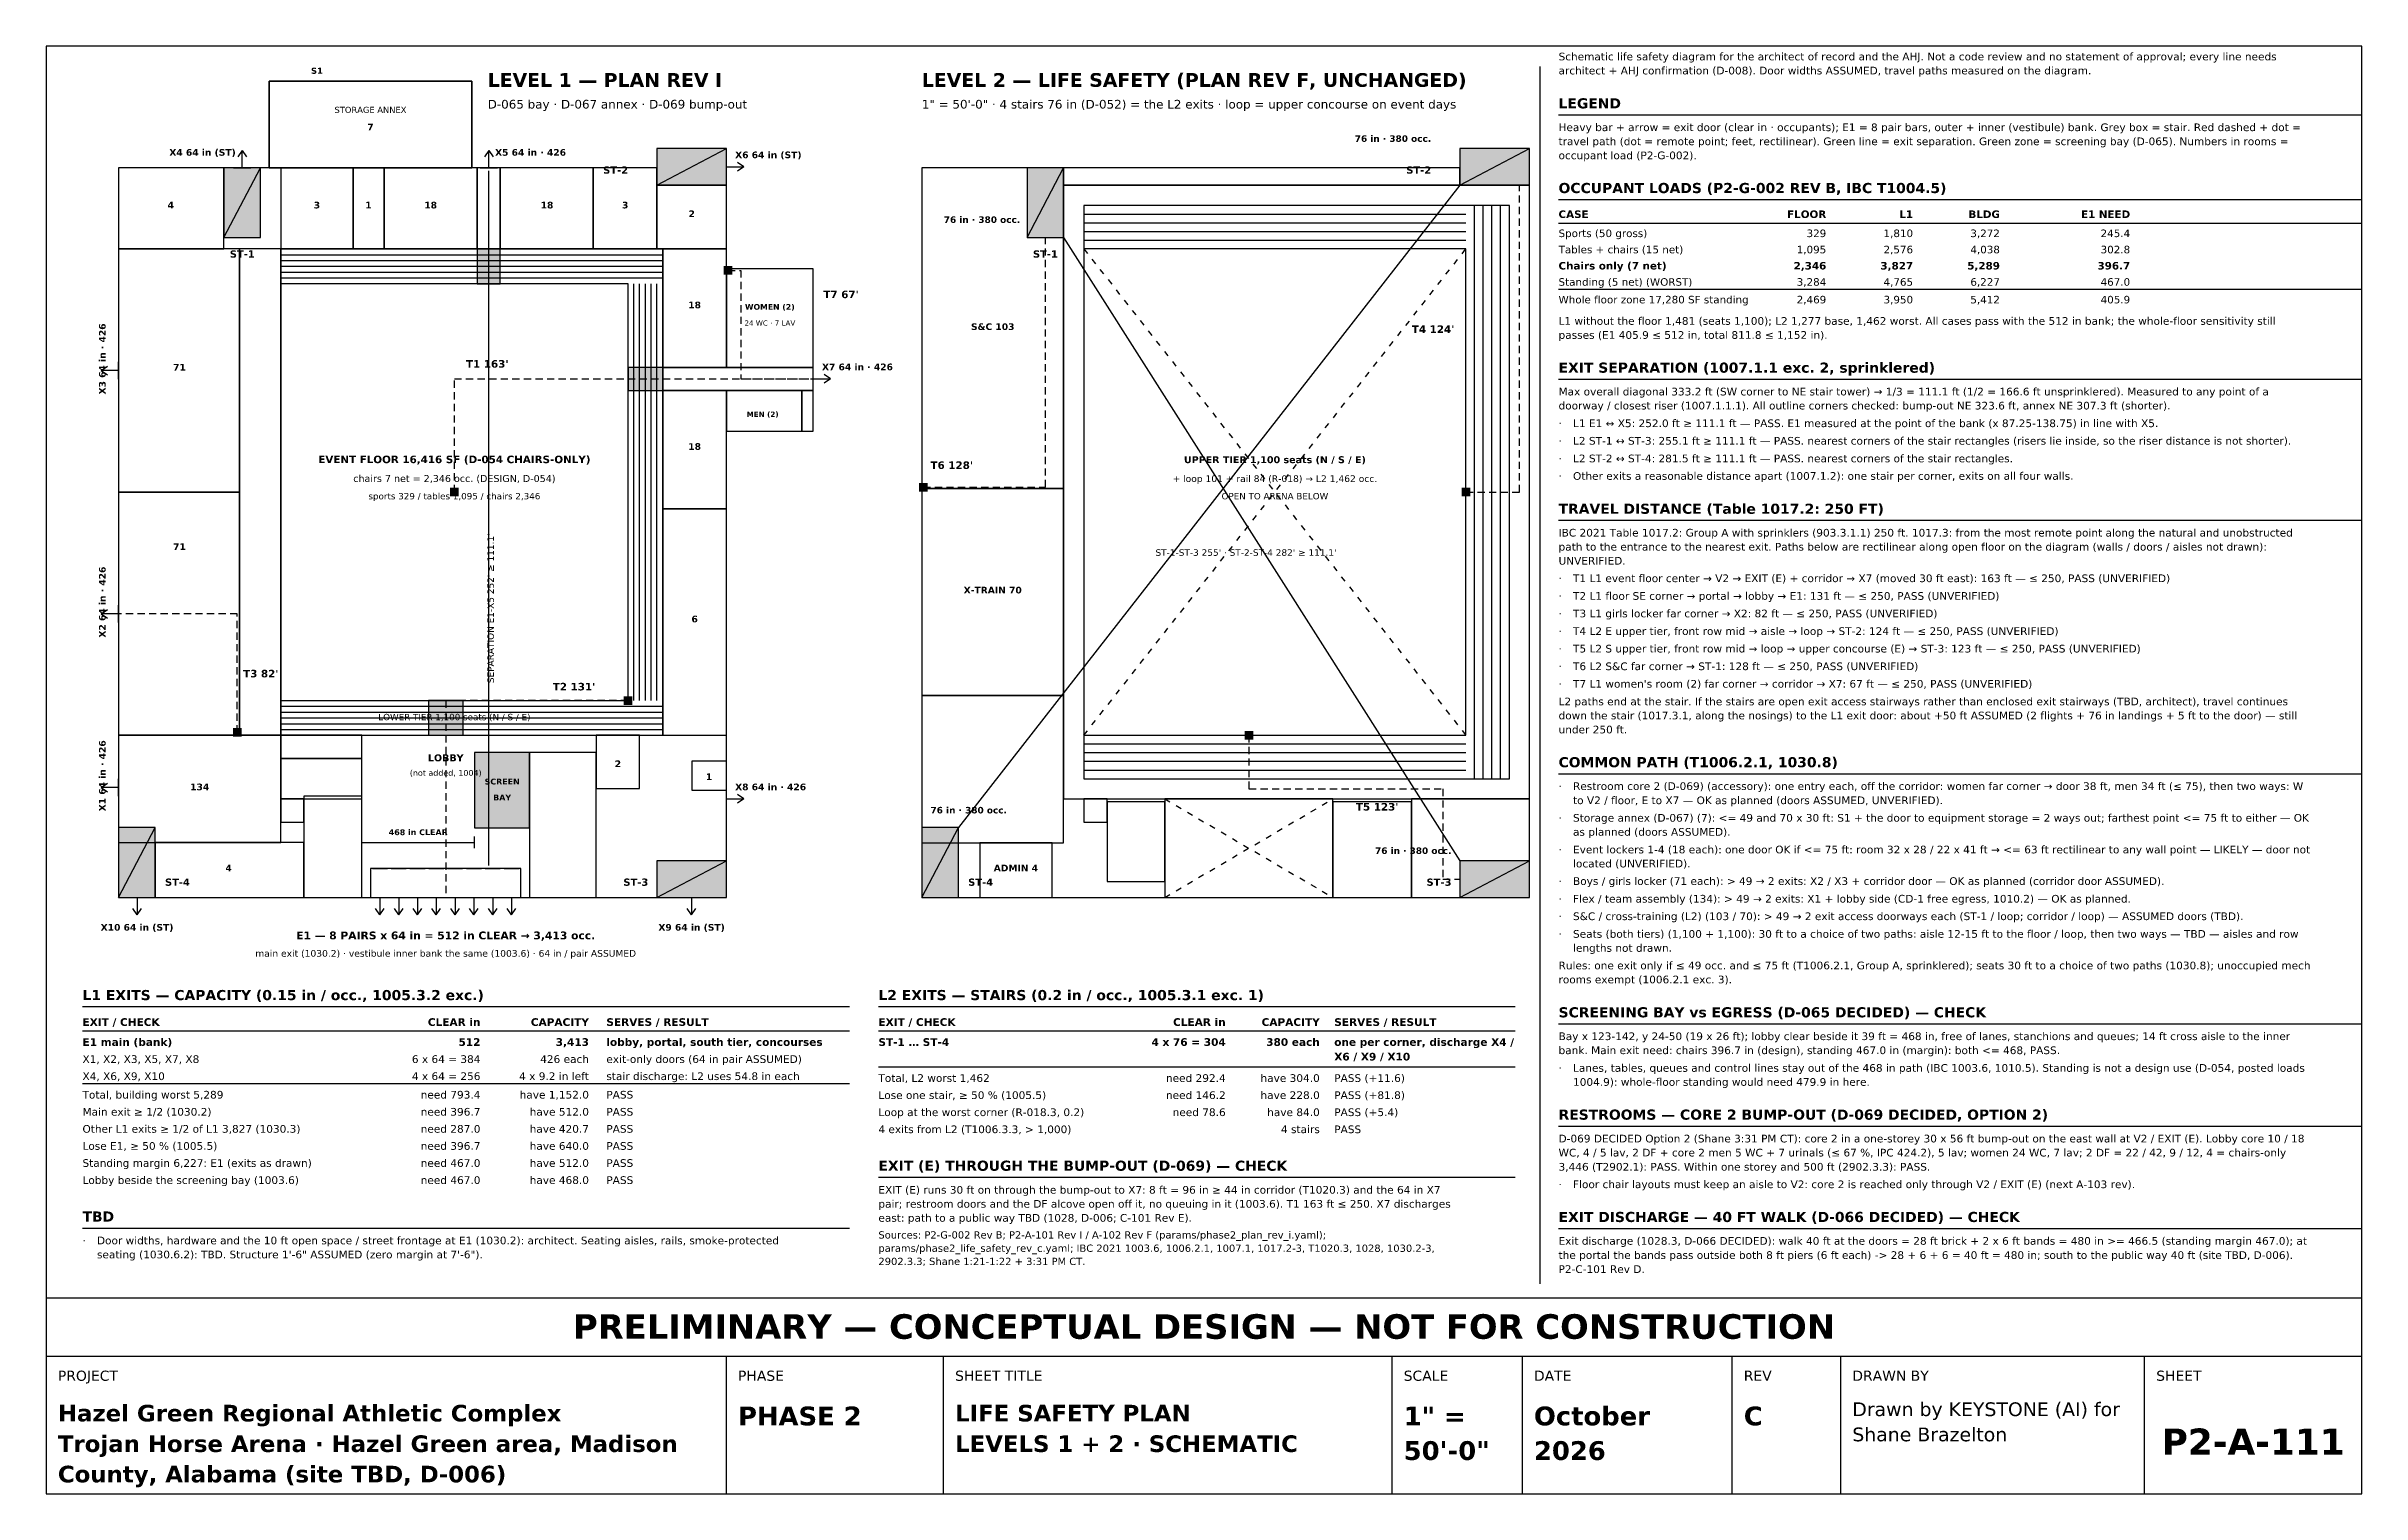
# Model space of a CAD drawing. Header units: inches. Extents: x 0.5 to 16.5, y 0.5 to 10.5.
import ezdxf
from ezdxf.enums import TextEntityAlignment as Align

# ---------------------------------------------------------------- set-up
doc = ezdxf.new("R2010")
doc.units = ezdxf.units.IN
doc.header["$MEASUREMENT"] = 0
for name, color, linetype in [('A-ANNO-TEXT', 7, 'Continuous'), ('A-AREA-BLCK', 7, 'Continuous'), ('A-AREA-IDEN', 7, 'Continuous'), ('A-FLOR-STRS', 7, 'Continuous'), ('A-SEAT', 7, 'Continuous'), ('A-WALL-BLDG', 7, 'Continuous'), ('G-ANNO-TABL', 7, 'Continuous'), ('G-ANNO-TTLB', 7, 'Continuous'), ('LS-EXIT', 7, 'Continuous'), ('LS-SEPR', 7, 'Continuous'), ('LS-TRAV', 7, 'Continuous')]:
    doc.layers.add(name, color=color, linetype=linetype)
doc.styles.add('KS-BOLD', font='DejaVuSans-Bold.ttf')
doc.styles.add('KS-REG', font='DejaVuSans.ttf')

msp = doc.modelspace()

# ---------------------------------------------------------------- texts
at = {"layer": 'A-ANNO-TEXT'}
for s, height, style, p in [('Schematic life safety diagram for the architect of record and the AHJ. Not a code review and no statement of approval; every line needs', 0.053, 'KS-REG', (10.95, 10.403)), ('LEVEL 1 — PLAN REV I', 0.095, 'KS-BOLD', (3.55, 10.22)), ('LEVEL 2 — LIFE SAFETY (PLAN REV F, UNCHANGED)', 0.095, 'KS-BOLD', (6.55, 10.22)), ('architect + AHJ confirmation (D-008). Door widths ASSUMED, travel paths measured on the diagram.', 0.053, 'KS-REG', (10.95, 10.306)), ('D-065 bay · D-067 annex · D-069 bump-out', 0.06, 'KS-REG', (3.55, 10.07)), ('1" = 50\'-0" · 4 stairs 76 in (D-052) = the L2 exits · loop = upper concourse on event days', 0.06, 'KS-REG', (6.55, 10.07)), ('LEGEND', 0.07, 'KS-BOLD', (10.95, 10.071)), ('Heavy bar + arrow = exit door (clear in · occupants); E1 = 8 pair bars, outer + inner (vestibule) bank. Grey box = stair. Red dashed + dot =', 0.053, 'KS-REG', (10.95, 9.914)), ('travel path (dot = remote point; feet, rectilinear). Green line = exit separation. Green zone = screening bay (D-065). Numbers in rooms =', 0.053, 'KS-REG', (10.95, 9.817)), ('occupant load (P2-G-002).', 0.053, 'KS-REG', (10.95, 9.72)), ('OCCUPANT LOADS (P2-G-002 REV B, IBC T1004.5)', 0.07, 'KS-BOLD', (10.95, 9.486)), ('L1 without the floor 1,481 (seats 1,100); L2 1,277 base, 1,462 worst. All cases pass with the 512 in bank; the whole-floor sensitivity still', 0.053, 'KS-REG', (10.95, 8.576)), ('passes (E1 405.9 ≤ 512 in, total 811.8 ≤ 1,152 in).', 0.053, 'KS-REG', (10.95, 8.479)), ('EXIT SEPARATION (1007.1.1 exc. 2, sprinklered)', 0.07, 'KS-BOLD', (10.95, 8.245)), ('doorway / closest riser (1007.1.1.1). All outline corners checked: bump-out NE 323.6 ft, annex NE 307.3 ft (shorter).', 0.053, 'KS-REG', (10.95, 7.991)), ('Max overall diagonal 333.2 ft (SW corner to NE stair tower) → 1/3 = 111.1 ft (1/2 = 166.6 ft unsprinklered). Measured to any point of a', 0.053, 'KS-REG', (10.95, 8.088)), ('·', 0.053, 'KS-REG', (10.95, 7.869)), ('L1 E1 ↔ X5: 252.0 ft ≥ 111.1 ft — PASS. E1 measured at the point of the bank (x 87.25-138.75) in line with X5.', 0.053, 'KS-REG', (11.05, 7.869)), ('·', 0.053, 'KS-REG', (10.95, 7.748)), ('L2 ST-1 ↔ ST-3: 255.1 ft ≥ 111.1 ft — PASS. nearest corners of the stair rectangles (risers lie inside, so the riser distance is not shorter).', 0.053, 'KS-REG', (11.05, 7.748)), ('L2 ST-2 ↔ ST-4: 281.5 ft ≥ 111.1 ft — PASS. nearest corners of the stair rectangles.', 0.053, 'KS-REG', (11.05, 7.626)), ('·', 0.053, 'KS-REG', (10.95, 7.626)), ('·', 0.053, 'KS-REG', (10.95, 7.505)), ('Other exits a reasonable distance apart (1007.1.2): one stair per corner, exits on all four walls.', 0.053, 'KS-REG', (11.05, 7.505)), ('TRAVEL DISTANCE (Table 1017.2: 250 FT)', 0.07, 'KS-BOLD', (10.95, 7.27)), ('IBC 2021 Table 1017.2: Group A with sprinklers (903.3.1.1) 250 ft. 1017.3: from the most remote point along the natural and unobstructed', 0.053, 'KS-REG', (10.95, 7.113)), ('path to the entrance to the nearest exit. Paths below are rectilinear along open floor on the diagram (walls / doors / aisles not drawn):', 0.053, 'KS-REG', (10.95, 7.016)), ('UNVERIFIED.', 0.053, 'KS-REG', (10.95, 6.919)), ('·', 0.053, 'KS-REG', (10.95, 6.798)), ('T1 L1 event floor center → V2 → EXIT (E) + corridor → X7 (moved 30 ft east): 163 ft — ≤ 250, PASS (UNVERIFIED)', 0.053, 'KS-REG', (11.05, 6.798)), ('T2 L1 floor SE corner → portal → lobby → E1: 131 ft — ≤ 250, PASS (UNVERIFIED)', 0.053, 'KS-REG', (11.05, 6.676)), ('·', 0.053, 'KS-REG', (10.95, 6.676)), ('·', 0.053, 'KS-REG', (10.95, 6.555)), ('T3 L1 girls locker far corner → X2: 82 ft — ≤ 250, PASS (UNVERIFIED)', 0.053, 'KS-REG', (11.05, 6.555)), ('·', 0.053, 'KS-REG', (10.95, 6.433)), ('T4 L2 E upper tier, front row mid → aisle → loop → ST-2: 124 ft — ≤ 250, PASS (UNVERIFIED)', 0.053, 'KS-REG', (11.05, 6.433)), ('·', 0.053, 'KS-REG', (10.95, 6.312)), ('T5 L2 S upper tier, front row mid → loop → upper concourse (E) → ST-3: 123 ft — ≤ 250, PASS (UNVERIFIED)', 0.053, 'KS-REG', (11.05, 6.312)), ('T6 L2 S&C far corner → ST-1: 128 ft — ≤ 250, PASS (UNVERIFIED)', 0.053, 'KS-REG', (11.05, 6.19)), ('·', 0.053, 'KS-REG', (10.95, 6.19)), ('·', 0.053, 'KS-REG', (10.95, 6.069)), ("T7 L1 women's room (2) far corner → corridor → X7: 67 ft — ≤ 250, PASS (UNVERIFIED)", 0.053, 'KS-REG', (11.05, 6.069)), ('L2 paths end at the stair. If the stairs are open exit access stairways rather than enclosed exit stairways (TBD, architect), travel continues', 0.053, 'KS-REG', (10.95, 5.947)), ('down the stair (1017.3.1, along the nosings) to the L1 exit door: about +50 ft ASSUMED (2 flights + 76 in landings + 5 ft to the door) — still', 0.053, 'KS-REG', (10.95, 5.85)), ('under 250 ft.', 0.053, 'KS-REG', (10.95, 5.753)), ('COMMON PATH (T1006.2.1, 1030.8)', 0.07, 'KS-BOLD', (10.95, 5.519)), ('·', 0.053, 'KS-REG', (10.95, 5.362)), ('to V2 / floor, E to X7 — OK as planned (doors ASSUMED, UNVERIFIED).', 0.053, 'KS-REG', (11.05, 5.264)), ('Restroom core 2 (D-069) (accessory): one entry each, off the corridor: women far corner → door 38 ft, men 34 ft (≤ 75), then two ways: W', 0.053, 'KS-REG', (11.05, 5.362)), ('·', 0.053, 'KS-REG', (10.95, 5.143)), ('Storage annex (D-067) (7): <= 49 and 70 x 30 ft: S1 + the door to equipment storage = 2 ways out; farthest point <= 75 ft to either — OK', 0.053, 'KS-REG', (11.05, 5.143)), ('as planned (doors ASSUMED).', 0.053, 'KS-REG', (11.05, 5.046)), ('Event lockers 1-4 (18 each): one door OK if <= 75 ft: room 32 x 28 / 22 x 41 ft → <= 63 ft rectilinear to any wall point — LIKELY — door not', 0.053, 'KS-REG', (11.05, 4.924)), ('·', 0.053, 'KS-REG', (10.95, 4.924)), ('located (UNVERIFIED).', 0.053, 'KS-REG', (11.05, 4.827)), ('·', 0.053, 'KS-REG', (10.95, 4.706)), ('Boys / girls locker (71 each): > 49 → 2 exits: X2 / X3 + corridor door — OK as planned (corridor door ASSUMED).', 0.053, 'KS-REG', (11.05, 4.706)), ('·', 0.053, 'KS-REG', (10.95, 4.584)), ('·', 0.053, 'KS-REG', (10.95, 4.463)), ('S&C / cross-training (L2) (103 / 70): > 49 → 2 exit access doorways each (ST-1 / loop; corridor / loop) — ASSUMED doors (TBD).', 0.053, 'KS-REG', (11.05, 4.463)), ('Flex / team assembly (134): > 49 → 2 exits: X1 + lobby side (CD-1 free egress, 1010.2) — OK as planned.', 0.053, 'KS-REG', (11.05, 4.584)), ('·', 0.053, 'KS-REG', (10.95, 4.341)), ('Seats (both tiers) (1,100 + 1,100): 30 ft to a choice of two paths: aisle 12-15 ft to the floor / loop, then two ways — TBD — aisles and row', 0.053, 'KS-REG', (11.05, 4.341)), ('Rules: one exit only if ≤ 49 occ. and ≤ 75 ft (T1006.2.1, Group A, sprinklered); seats 30 ft to a choice of two paths (1030.8); unoccupied mech', 0.053, 'KS-REG', (10.95, 4.123)), ('lengths not drawn.', 0.053, 'KS-REG', (11.05, 4.244)), ('rooms exempt (1006.2.1 exc. 3).', 0.053, 'KS-REG', (10.95, 4.026)), ('L1 EXITS — CAPACITY (0.15 in / occ., 1005.3.2 exc.)', 0.07, 'KS-BOLD', (0.75, 3.91)), ('L2 EXITS — STAIRS (0.2 in / occ., 1005.3.1 exc. 1)', 0.07, 'KS-BOLD', (6.25, 3.91)), ('SCREENING BAY vs EGRESS (D-065 DECIDED) — CHECK', 0.07, 'KS-BOLD', (10.95, 3.791)), ('Bay x 123-142, y 24-50 (19 x 26 ft); lobby clear beside it 39 ft = 468 in, free of lanes, stanchions and queues; 14 ft cross aisle to the inner', 0.053, 'KS-REG', (10.95, 3.634)), ('bank. Main exit need: chairs 396.7 in (design), standing 467.0 in (margin): both <= 468, PASS.', 0.053, 'KS-REG', (10.95, 3.537)), ('·', 0.053, 'KS-REG', (10.95, 3.415)), ('Lanes, tables, queues and control lines stay out of the 468 in path (IBC 1003.6, 1010.5). Standing is not a design use (D-054, posted loads', 0.053, 'KS-REG', (11.05, 3.415)), ('1004.9): whole-floor standing would need 479.9 in here.', 0.053, 'KS-REG', (11.05, 3.318)), ('RESTROOMS — CORE 2 BUMP-OUT (D-069 DECIDED, OPTION 2)', 0.07, 'KS-BOLD', (10.95, 3.084)), ('WC, 4 / 5 lav, 2 DF + core 2 men 5 WC + 7 urinals (≤ 67 %, IPC 424.2), 5 lav; women 24 WC, 7 lav; 2 DF = 22 / 42, 9 / 12, 4 = chairs-only', 0.053, 'KS-REG', (10.95, 2.83)), ('D-069 DECIDED Option 2 (Shane 3:31 PM CT): core 2 in a one-storey 30 x 56 ft bump-out on the east wall at V2 / EXIT (E). Lobby core 10 / 18', 0.053, 'KS-REG', (10.95, 2.927)), ('EXIT (E) THROUGH THE BUMP-OUT (D-069) — CHECK', 0.07, 'KS-BOLD', (6.25, 2.731)), ('3,446 (T2902.1): PASS. Within one storey and 500 ft (2902.3.3): PASS.', 0.053, 'KS-REG', (10.95, 2.732)), ('EXIT (E) runs 30 ft on through the bump-out to X7: 8 ft = 96 in ≥ 44 in corridor (T1020.3) and the 64 in X7', 0.053, 'KS-REG', (6.25, 2.573)), ('·', 0.053, 'KS-REG', (10.95, 2.611)), ('Floor chair layouts must keep an aisle to V2: core 2 is reached only through V2 / EXIT (E) (next A-103 rev).', 0.053, 'KS-REG', (11.05, 2.611)), ('TBD', 0.07, 'KS-BOLD', (0.75, 2.38)), ('east: path to a public way TBD (1028, D-006; C-101 Rev E).', 0.053, 'KS-REG', (6.25, 2.379)), ('pair; restroom doors and the DF alcove open off it, no queuing in it (1003.6). T1 163 ft ≤ 250. X7 discharges', 0.053, 'KS-REG', (6.25, 2.476)), ('EXIT DISCHARGE — 40 FT WALK (D-066 DECIDED) — CHECK', 0.07, 'KS-BOLD', (10.95, 2.377)), ('·', 0.053, 'KS-REG', (0.75, 2.223)), ('Door widths, hardware and the 10 ft open space / street frontage at E1 (1030.2): architect. Seating aisles, rails, smoke-protected', 0.053, 'KS-REG', (0.85, 2.223)), ('Sources: P2-G-002 Rev B; P2-A-101 Rev I / A-102 Rev F (params/phase2_plan_rev_i.yaml);', 0.05, 'KS-REG', (6.25, 2.263)), ('Exit discharge (1028.3, D-066 DECIDED): walk 40 ft at the doors = 28 ft brick + 2 x 6 ft bands = 480 in >= 466.5 (standing margin 467.0); at', 0.053, 'KS-REG', (10.95, 2.22)), ('seating (1030.6.2): TBD. Structure 1\'-6" ASSUMED (zero margin at 7\'-6").', 0.053, 'KS-REG', (0.85, 2.126)), ('2902.3.3; Shane 1:21-1:22 + 3:31 PM CT.', 0.05, 'KS-REG', (6.25, 2.08)), ('params/phase2_life_safety_rev_c.yaml; IBC 2021 1003.6, 1006.2.1, 1007.1, 1017.2-3, T1020.3, 1028, 1030.2-3,', 0.05, 'KS-REG', (6.25, 2.171)), ('the portal the bands pass outside both 8 ft piers (6 ft each) -> 28 + 6 + 6 = 40 ft = 480 in; south to the public way 40 ft (site TBD, D-006).', 0.053, 'KS-REG', (10.95, 2.122)), ('P2-C-101 Rev D.', 0.053, 'KS-REG', (10.95, 2.025))]:
    msp.add_text(s, height=height, dxfattribs=dict(at, style=style)).set_placement(p)
at = {"layer": 'A-AREA-IDEN'}
for s, height, style, p in [('S1', 0.042, 'KS-BOLD', (2.37, 10.31)), ('STORAGE ANNEX', 0.042, 'KS-REG', (2.74, 10.04)), ('7', 0.046, 'KS-BOLD', (2.74, 9.92)), ('4', 0.046, 'KS-BOLD', (1.36, 9.38)), ('3', 0.046, 'KS-BOLD', (2.37, 9.38)), ('1', 0.046, 'KS-BOLD', (2.726, 9.38)), ('18', 0.046, 'KS-BOLD', (3.156, 9.38)), ('18', 0.046, 'KS-BOLD', (3.96, 9.38)), ('3', 0.046, 'KS-BOLD', (4.5, 9.38)), ('2', 0.046, 'KS-BOLD', (4.96, 9.32)), ('ST-1', 0.05, 'KS-BOLD', (1.854, 9.04)), ('ST-1', 0.05, 'KS-BOLD', (7.404, 9.04)), ('18', 0.046, 'KS-BOLD', (4.98, 8.69)), ('WOMEN (2)', 0.039, 'KS-BOLD', (5.5, 8.68)), ('24 WC · 7 LAV', 0.036, 'KS-REG', (5.5, 8.57)), ('S&C 103', 0.046, 'KS-BOLD', (7.04, 8.54)), ('71', 0.046, 'KS-BOLD', (1.42, 8.26)), ('MEN (2)', 0.036, 'KS-BOLD', (5.45, 7.94)), ('18', 0.046, 'KS-BOLD', (4.98, 7.712)), ('EVENT FLOOR 16,416 SF (D-054 CHAIRS-ONLY)', 0.052, 'KS-BOLD', (3.32, 7.62)), ('chairs 7 net = 2,346 occ. (DESIGN, D-054)', 0.048, 'KS-REG', (3.32, 7.49)), ('+ loop 101 + rail 84 (R-018) → L2 1,462 occ.', 0.046, 'KS-REG', (8.99, 7.49)), ('UPPER TIER 1,100 seats (N / S / E)', 0.048, 'KS-BOLD', (8.99, 7.62)), ('sports 329 / tables 1,095 / chairs 2,346', 0.044, 'KS-REG', (3.32, 7.37)), ('OPEN TO ARENA BELOW', 0.044, 'KS-REG', (8.99, 7.37)), ('71', 0.046, 'KS-BOLD', (1.42, 7.02)), ('X-TRAIN 70', 0.046, 'KS-BOLD', (7.04, 6.72)), ('6', 0.046, 'KS-BOLD', (4.98, 6.52)), ('LOWER TIER 1,100 seats (N / S / E)', 0.044, 'KS-REG', (3.32, 5.844)), ('LOBBY', 0.048, 'KS-BOLD', (3.26, 5.56)), ('(not added, 1004)', 0.04, 'KS-REG', (3.26, 5.46)), ('SCREEN', 0.04, 'KS-BOLD', (3.65, 5.4)), ('2', 0.046, 'KS-BOLD', (4.45, 5.52)), ('1', 0.046, 'KS-BOLD', (5.08, 5.43)), ('134', 0.046, 'KS-BOLD', (1.56, 5.36)), ('BAY', 0.04, 'KS-BOLD', (3.65, 5.29)), ('4', 0.046, 'KS-BOLD', (1.76, 4.8)), ('ADMIN 4', 0.046, 'KS-BOLD', (7.2, 4.8))]:
    msp.add_text(s, height=height, dxfattribs=dict(at, style=style)).set_placement(p, align=Align.CENTER)
at = {"layer": 'A-AREA-IDEN', "style": 'KS-BOLD'}
for s, p in [('ST-2', (4.52, 9.62)), ('ST-2', (10.07, 9.62)), ('ST-3', (4.66, 4.7)), ('ST-3', (10.21, 4.7))]:
    msp.add_text(s, height=0.05, dxfattribs=at).set_placement(p, align=Align.RIGHT)
for p in [(1.32, 4.7), (6.87, 4.7)]:
    msp.add_text('ST-4', height=0.05, dxfattribs=at).set_placement(p)
at = {"layer": 'G-ANNO-TABL'}
for s, height, style, p in [('CASE', 0.052, 'KS-BOLD', (10.95, 9.314)), ('Tables + chairs (15 net)', 0.052, 'KS-REG', (10.95, 9.07)), ('Sports (50 gross)', 0.052, 'KS-REG', (10.95, 9.182)), ('Chairs only (7 net)', 0.052, 'KS-BOLD', (10.95, 8.958)), ('Standing (5 net) (WORST)', 0.052, 'KS-REG', (10.95, 8.846)), ('Whole floor zone 17,280 SF standing', 0.052, 'KS-REG', (10.95, 8.724)), ('EXIT / CHECK', 0.053, 'KS-BOLD', (0.75, 3.732)), ('SERVES / RESULT', 0.053, 'KS-BOLD', (4.37, 3.732)), ('EXIT / CHECK', 0.053, 'KS-BOLD', (6.25, 3.732)), ('SERVES / RESULT', 0.053, 'KS-BOLD', (9.4, 3.732)), ('X1, X2, X3, X5, X7, X8', 0.053, 'KS-REG', (0.75, 3.476)), ('E1 main (bank)', 0.053, 'KS-BOLD', (0.75, 3.594)), ('exit-only doors (64 in pair ASSUMED)', 0.053, 'KS-REG', (4.37, 3.476)), ('lobby, portal, south tier, concourses', 0.053, 'KS-BOLD', (4.37, 3.594)), ('ST-1 … ST-4', 0.053, 'KS-BOLD', (6.25, 3.594)), ('X6 / X9 / X10', 0.053, 'KS-BOLD', (9.4, 3.493)), ('one per corner, discharge X4 /', 0.053, 'KS-BOLD', (9.4, 3.594)), ('X4, X6, X9, X10', 0.053, 'KS-REG', (0.75, 3.358)), ('stair discharge: L2 uses 54.8 in each', 0.053, 'KS-REG', (4.37, 3.358)), ('Total, L2 worst 1,462', 0.053, 'KS-REG', (6.25, 3.345)), ('PASS (+11.6)', 0.053, 'KS-REG', (9.4, 3.345)), ('Total, building worst 5,289', 0.053, 'KS-REG', (0.75, 3.23)), ('PASS', 0.053, 'KS-REG', (4.37, 3.23)), ('Lose one stair, ≥ 50 % (1005.5)', 0.053, 'KS-REG', (6.25, 3.227)), ('PASS (+81.8)', 0.053, 'KS-REG', (9.4, 3.227)), ('Other L1 exits ≥ 1/2 of L1 3,827 (1030.3)', 0.053, 'KS-REG', (0.75, 2.994)), ('Main exit ≥ 1/2 (1030.2)', 0.053, 'KS-REG', (0.75, 3.112)), ('PASS', 0.053, 'KS-REG', (4.37, 3.112)), ('PASS', 0.053, 'KS-REG', (4.37, 2.994)), ('4 exits from L2 (T1006.3.3, > 1,000)', 0.053, 'KS-REG', (6.25, 2.991)), ('Loop at the worst corner (R-018.3, 0.2)', 0.053, 'KS-REG', (6.25, 3.109)), ('PASS (+5.4)', 0.053, 'KS-REG', (9.4, 3.109)), ('PASS', 0.053, 'KS-REG', (9.4, 2.991)), ('Lose E1, ≥ 50 % (1005.5)', 0.053, 'KS-REG', (0.75, 2.876)), ('PASS', 0.053, 'KS-REG', (4.37, 2.876)), ('Standing margin 6,227: E1 (exits as drawn)', 0.053, 'KS-REG', (0.75, 2.758)), ('PASS', 0.053, 'KS-REG', (4.37, 2.758)), ('Lobby beside the screening bay (1003.6)', 0.053, 'KS-REG', (0.75, 2.64)), ('PASS', 0.053, 'KS-REG', (4.37, 2.64))]:
    msp.add_text(s, height=height, dxfattribs=dict(at, style=style)).set_placement(p)
for s, height, style, p in [('FLOOR', 0.052, 'KS-BOLD', (12.8, 9.314)), ('L1', 0.052, 'KS-BOLD', (13.4, 9.314)), ('BLDG', 0.052, 'KS-BOLD', (14, 9.314)), ('E1 NEED', 0.052, 'KS-BOLD', (14.9, 9.314)), ('1,095', 0.052, 'KS-REG', (12.8, 9.07)), ('329', 0.052, 'KS-REG', (12.8, 9.182)), ('2,576', 0.052, 'KS-REG', (13.4, 9.07)), ('1,810', 0.052, 'KS-REG', (13.4, 9.182)), ('4,038', 0.052, 'KS-REG', (14, 9.07)), ('3,272', 0.052, 'KS-REG', (14, 9.182)), ('245.4', 0.052, 'KS-REG', (14.9, 9.182)), ('302.8', 0.052, 'KS-REG', (14.9, 9.07)), ('2,346', 0.052, 'KS-BOLD', (12.8, 8.958)), ('3,827', 0.052, 'KS-BOLD', (13.4, 8.958)), ('5,289', 0.052, 'KS-BOLD', (14, 8.958)), ('396.7', 0.052, 'KS-BOLD', (14.9, 8.958)), ('3,284', 0.052, 'KS-REG', (12.8, 8.846)), ('4,765', 0.052, 'KS-REG', (13.4, 8.846)), ('6,227', 0.052, 'KS-REG', (14, 8.846)), ('467.0', 0.052, 'KS-REG', (14.9, 8.846)), ('2,469', 0.052, 'KS-REG', (12.8, 8.724)), ('3,950', 0.052, 'KS-REG', (13.4, 8.724)), ('5,412', 0.052, 'KS-REG', (14, 8.724)), ('405.9', 0.052, 'KS-REG', (14.9, 8.724)), ('CLEAR in', 0.053, 'KS-BOLD', (3.5, 3.732)), ('CAPACITY', 0.053, 'KS-BOLD', (4.25, 3.732)), ('CLEAR in', 0.053, 'KS-BOLD', (8.65, 3.732)), ('CAPACITY', 0.053, 'KS-BOLD', (9.3, 3.732)), ('6 x 64 = 384', 0.053, 'KS-REG', (3.5, 3.476)), ('512', 0.053, 'KS-BOLD', (3.5, 3.594)), ('426 each', 0.053, 'KS-REG', (4.25, 3.476)), ('3,413', 0.053, 'KS-BOLD', (4.25, 3.594)), ('4 x 76 = 304', 0.053, 'KS-BOLD', (8.65, 3.594)), ('380 each', 0.053, 'KS-BOLD', (9.3, 3.594)), ('4 x 64 = 256', 0.053, 'KS-REG', (3.5, 3.358)), ('4 x 9.2 in left', 0.053, 'KS-REG', (4.25, 3.358)), ('need 292.4', 0.053, 'KS-REG', (8.65, 3.345)), ('have 304.0', 0.053, 'KS-REG', (9.3, 3.345)), ('need 793.4', 0.053, 'KS-REG', (3.5, 3.23)), ('have 1,152.0', 0.053, 'KS-REG', (4.25, 3.23)), ('need 146.2', 0.053, 'KS-REG', (8.65, 3.227)), ('have 228.0', 0.053, 'KS-REG', (9.3, 3.227)), ('need 396.7', 0.053, 'KS-REG', (3.5, 3.112)), ('need 287.0', 0.053, 'KS-REG', (3.5, 2.994)), ('have 512.0', 0.053, 'KS-REG', (4.25, 3.112)), ('have 420.7', 0.053, 'KS-REG', (4.25, 2.994)), ('need 78.6', 0.053, 'KS-REG', (8.65, 3.109)), ('have 84.0', 0.053, 'KS-REG', (9.3, 3.109)), ('4 stairs', 0.053, 'KS-REG', (9.3, 2.991)), ('need 396.7', 0.053, 'KS-REG', (3.5, 2.876)), ('have 640.0', 0.053, 'KS-REG', (4.25, 2.876)), ('need 467.0', 0.053, 'KS-REG', (3.5, 2.758)), ('have 512.0', 0.053, 'KS-REG', (4.25, 2.758)), ('need 467.0', 0.053, 'KS-REG', (3.5, 2.64)), ('have 468.0', 0.053, 'KS-REG', (4.25, 2.64))]:
    msp.add_text(s, height=height, dxfattribs=dict(at, style=style)).set_placement(p, align=Align.RIGHT)
at = {"layer": 'G-ANNO-TTLB', "style": 'KS-BOLD'}
for s, height, p in [('PRELIMINARY — CONCEPTUAL DESIGN — NOT FOR CONSTRUCTION', 0.17, (8.5, 1.57)), ('P2-A-111', 0.18, (15.75, 0.77))]:
    msp.add_text(s, height=height, dxfattribs=at).set_placement(p, align=Align.CENTER)
at = {"layer": 'G-ANNO-TTLB'}
for s, height, style, p in [('PROJECT', 0.07, 'KS-REG', (0.58, 1.28)), ('PHASE', 0.07, 'KS-REG', (5.28, 1.28)), ('SHEET TITLE', 0.07, 'KS-REG', (6.78, 1.28)), ('SCALE', 0.07, 'KS-REG', (9.88, 1.28)), ('DATE', 0.07, 'KS-REG', (10.78, 1.28)), ('REV', 0.07, 'KS-REG', (12.23, 1.28)), ('DRAWN BY', 0.07, 'KS-REG', (12.98, 1.28)), ('SHEET', 0.07, 'KS-REG', (15.08, 1.28)), ('Drawn by KEYSTONE (AI) for', 0.095, 'KS-REG', (12.98, 1.036)), ('Hazel Green Regional Athletic Complex', 0.115, 'KS-BOLD', (0.58, 0.999)), ('PHASE 2', 0.13, 'KS-BOLD', (5.28, 0.972)), ('LIFE SAFETY PLAN', 0.115, 'KS-BOLD', (6.78, 0.999)), ('1" =', 0.13, 'KS-BOLD', (9.88, 0.972)), ('October', 0.13, 'KS-BOLD', (10.78, 0.972)), ('C', 0.13, 'KS-BOLD', (12.23, 0.972)), ('Shane Brazelton', 0.095, 'KS-REG', (12.98, 0.862)), ('Trojan Horse Arena · Hazel Green area, Madison', 0.115, 'KS-BOLD', (0.58, 0.788)), ('LEVELS 1 + 2 · SCHEMATIC', 0.115, 'KS-BOLD', (6.78, 0.788)), ('50\'-0"', 0.13, 'KS-BOLD', (9.88, 0.733)), ('2026', 0.13, 'KS-BOLD', (10.78, 0.733)), ('County, Alabama (site TBD, D-006)', 0.115, 'KS-BOLD', (0.58, 0.578))]:
    msp.add_text(s, height=height, dxfattribs=dict(at, style=style)).set_placement(p)
at = {"layer": 'LS-EXIT', "style": 'KS-BOLD'}
for s, height, p in [('X4 64 in (ST)', 0.046, (1.809, 9.744)), ('76 in · 380 occ.', 0.045, (10.07, 9.84)), ('76 in · 380 occ.', 0.045, (7.23, 9.28)), ('76 in · 380 occ.', 0.045, (10.21, 4.92))]:
    msp.add_text(s, height=height, dxfattribs=at).set_placement(p, align=Align.RIGHT)
for s, height, p in [('X5 64 in · 426', 0.046, (3.601, 9.744)), ('X6 64 in (ST)', 0.046, (5.26, 9.727)), ('X7 64 in · 426', 0.046, (5.86, 8.262)), ('X8 64 in · 426', 0.046, (5.26, 5.36)), ('76 in · 380 occ.', 0.045, (6.61, 5.2))]:
    msp.add_text(s, height=height, dxfattribs=at).set_placement(p)
for s, p in [('X3 64 in · 426', (0.91, 8.34)), ('X2 64 in · 426', (0.91, 6.66)), ('X1 64 in · 426', (0.91, 5.46))]:
    msp.add_text(s, height=0.046, rotation=90, dxfattribs=at).set_placement(p, align=Align.CENTER)
at = {"layer": 'LS-EXIT'}
for s, height, style, p in [('X10 64 in (ST)', 0.046, 'KS-BOLD', (1.127, 4.39)), ('E1 — 8 PAIRS x 64 in = 512 in CLEAR → 3,413 occ.', 0.054, 'KS-BOLD', (3.26, 4.33)), ('X9 64 in (ST)', 0.046, 'KS-BOLD', (4.959, 4.39)), ('main exit (1030.2) · vestibule inner bank the same (1003.6) · 64 in / pair ASSUMED', 0.046, 'KS-REG', (3.26, 4.21))]:
    msp.add_text(s, height=height, dxfattribs=dict(at, style=style)).set_placement(p, align=Align.CENTER)
at = {"layer": 'LS-SEPR', "style": 'KS-REG'}
msp.add_text("SEPARATION E1-X5 252' ≥ 111.1'", height=0.045, rotation=90, dxfattribs=at).set_placement((3.593, 6.1))
at = {"layer": 'LS-SEPR'}
for s, height, style, p in [("ST-1-ST-3 255' · ST-2-ST-4 282' ≥ 111.1'", 0.045, 'KS-REG', (8.79, 6.98)), ('468 in CLEAR', 0.04, 'KS-BOLD', (3.07, 5.05))]:
    msp.add_text(s, height=height, dxfattribs=dict(at, style=style)).set_placement(p, align=Align.CENTER)
at = {"layer": 'LS-TRAV', "style": 'KS-BOLD'}
for s, p in [("T7 67'", (5.87, 8.76)), ("T1 163'", (3.4, 8.28)), ("T6 128'", (6.61, 7.58)), ("T3 82'", (1.86, 6.14)), ("T2 131'", (4, 6.05)), ("T5 123'", (9.55, 5.22))]:
    msp.add_text(s, height=0.052, dxfattribs=at).set_placement(p)
msp.add_text("T4 124'", height=0.052, dxfattribs=at).set_placement((10.23, 8.52), align=Align.RIGHT)

# ---------------------------------------------------------------- hatches: boundary and pattern name
at = {"layer": 'A-AREA-IDEN', "true_color": 0xddefe0}
msp.add_hatch(color=7, dxfattribs=at).paths.add_polyline_path([(3.46, 5.1), (3.84, 5.1), (3.84, 5.62), (3.46, 5.62)])
at = {"layer": 'A-FLOR-STRS', "true_color": 0xe4e4e4}
for points in [[(4.718, 9.54), (5.2, 9.54), (5.2, 9.793), (4.718, 9.793)], [(10.268, 9.54), (10.75, 9.54), (10.75, 9.793), (10.268, 9.793)], [(1.727, 9.178), (1.98, 9.178), (1.98, 9.66), (1.727, 9.66)], [(7.277, 9.178), (7.53, 9.178), (7.53, 9.66), (7.277, 9.66)], [(1, 4.62), (1.253, 4.62), (1.253, 5.102), (1, 5.102)], [(6.55, 4.62), (6.803, 4.62), (6.803, 5.102), (6.55, 5.102)], [(4.718, 4.62), (5.2, 4.62), (5.2, 4.873), (4.718, 4.873)], [(10.268, 4.62), (10.75, 4.62), (10.75, 4.873), (10.268, 4.873)]]:
    msp.add_hatch(color=7, dxfattribs=at).paths.add_polyline_path(points)
at = {"layer": 'A-SEAT', "true_color": 0xffffff}
for points in [[(3.477, 8.86), (3.637, 8.86), (3.637, 9.1), (3.477, 9.1)], [(4.52, 8.122), (4.76, 8.122), (4.76, 8.282), (4.52, 8.282)], [(3.14, 5.74), (3.38, 5.74), (3.38, 5.98), (3.14, 5.98)]]:
    msp.add_hatch(color=7, dxfattribs=at).paths.add_polyline_path(points)
at = {"layer": 'LS-TRAV', "true_color": 0x000000}
for points in [[(5.18, 8.922), (5.24, 8.922), (5.24, 8.982), (5.18, 8.982)], [(3.29, 7.39), (3.35, 7.39), (3.35, 7.45), (3.29, 7.45)], [(6.53, 7.424), (6.59, 7.424), (6.59, 7.484), (6.53, 7.484)], [(10.28, 7.39), (10.34, 7.39), (10.34, 7.45), (10.28, 7.45)], [(4.49, 5.95), (4.55, 5.95), (4.55, 6.01), (4.49, 6.01)], [(1.79, 5.73), (1.85, 5.73), (1.85, 5.79), (1.79, 5.79)], [(8.78, 5.71), (8.84, 5.71), (8.84, 5.77), (8.78, 5.77)]]:
    msp.add_hatch(color=7, dxfattribs=at).paths.add_polyline_path(points)

# ---------------------------------------------------------------- linework, layer by layer
at = {"layer": 'A-ANNO-TEXT'}
for p, q in [((10.82, 10.36), (10.82, 1.95)), ((10.95, 10.026), (16.5, 10.026)), ((10.95, 9.441), (16.5, 9.441)), ((10.95, 8.2), (16.5, 8.2)), ((10.95, 7.225), (16.5, 7.225)), ((10.95, 5.474), (16.5, 5.474)), ((0.75, 3.865), (6.05, 3.865)), ((6.25, 3.865), (10.65, 3.865)), ((10.95, 3.746), (16.5, 3.746)), ((10.95, 3.039), (16.5, 3.039)), ((6.25, 2.686), (10.65, 2.686)), ((0.75, 2.335), (6.05, 2.335)), ((10.95, 2.332), (16.5, 2.332))]:
    msp.add_line(p, q, dxfattribs=at)
at = {"layer": 'A-AREA-BLCK'}
for p, q in [((7.67, 9.1), (7.695, 9.069)), ((7.726, 9.029), (7.75, 8.998)), ((10.228, 8.995), (10.252, 9.027)), ((10.283, 9.066), (10.308, 9.098)), ((7.781, 8.958), (7.806, 8.927)), ((7.837, 8.888), (7.862, 8.856)), ((7.892, 8.817), (7.917, 8.785)), ((10.061, 8.783), (10.086, 8.815)), ((10.117, 8.854), (10.141, 8.885)), ((10.172, 8.925), (10.197, 8.956)), ((7.948, 8.746), (7.973, 8.715)), ((8.004, 8.675), (8.028, 8.644)), ((9.95, 8.642), (9.974, 8.673)), ((10.005, 8.712), (10.03, 8.744)), ((8.059, 8.605), (8.084, 8.573)), ((8.115, 8.534), (8.14, 8.502)), ((9.839, 8.5), (9.863, 8.531)), ((9.894, 8.571), (9.919, 8.602)), ((8.17, 8.463), (8.195, 8.432)), ((8.226, 8.392), (8.251, 8.361)), ((8.282, 8.322), (8.306, 8.29)), ((9.727, 8.358), (9.752, 8.39)), ((9.783, 8.429), (9.808, 8.461)), ((8.337, 8.251), (8.362, 8.219)), ((8.393, 8.18), (8.418, 8.149)), ((9.561, 8.146), (9.585, 8.178)), ((9.616, 8.217), (9.641, 8.248)), ((9.672, 8.288), (9.696, 8.319)), ((8.448, 8.109), (8.473, 8.078)), ((8.504, 8.038), (8.529, 8.007)), ((9.449, 8.005), (9.474, 8.036)), ((9.505, 8.075), (9.53, 8.107)), ((8.56, 7.968), (8.584, 7.936)), ((8.615, 7.897), (8.64, 7.865)), ((9.338, 7.863), (9.363, 7.895)), ((9.394, 7.934), (9.418, 7.965)), ((8.671, 7.826), (8.696, 7.795)), ((8.726, 7.755), (8.751, 7.724)), ((8.782, 7.685), (8.807, 7.653)), ((9.171, 7.651), (9.196, 7.682)), ((9.227, 7.722), (9.252, 7.753)), ((9.283, 7.792), (9.307, 7.824)), ((8.838, 7.614), (8.862, 7.582)), ((8.893, 7.543), (8.918, 7.512)), ((9.06, 7.509), (9.085, 7.541)), ((9.116, 7.58), (9.14, 7.611)), ((8.949, 7.472), (8.974, 7.441)), ((8.949, 7.368), (8.974, 7.399)), ((9.004, 7.438), (9.029, 7.47)), ((9.004, 7.402), (9.029, 7.37)), ((8.838, 7.226), (8.862, 7.258)), ((8.893, 7.297), (8.918, 7.328)), ((9.06, 7.331), (9.085, 7.299)), ((9.116, 7.26), (9.14, 7.229)), ((8.671, 7.014), (8.696, 7.045)), ((8.726, 7.085), (8.751, 7.116)), ((8.782, 7.155), (8.807, 7.187)), ((9.171, 7.189), (9.196, 7.158)), ((9.227, 7.118), (9.252, 7.087)), ((9.283, 7.048), (9.307, 7.016)), ((8.56, 6.872), (8.584, 6.904)), ((8.615, 6.943), (8.64, 6.975)), ((9.338, 6.977), (9.363, 6.945)), ((9.394, 6.906), (9.418, 6.875)), ((8.448, 6.731), (8.473, 6.762)), ((8.504, 6.802), (8.529, 6.833)), ((9.449, 6.835), (9.474, 6.804)), ((9.505, 6.765), (9.53, 6.733)), ((8.337, 6.589), (8.362, 6.621)), ((8.393, 6.66), (8.418, 6.691)), ((9.561, 6.694), (9.585, 6.662)), ((9.616, 6.623), (9.641, 6.592)), ((8.17, 6.377), (8.195, 6.408)), ((8.226, 6.448), (8.251, 6.479)), ((8.282, 6.518), (8.306, 6.55)), ((9.672, 6.552), (9.696, 6.521)), ((9.727, 6.482), (9.752, 6.45)), ((9.783, 6.411), (9.808, 6.379)), ((8.059, 6.235), (8.084, 6.267)), ((8.115, 6.306), (8.14, 6.338)), ((9.839, 6.34), (9.863, 6.309)), ((9.894, 6.269), (9.919, 6.238)), ((7.948, 6.094), (7.973, 6.125)), ((8.004, 6.165), (8.028, 6.196)), ((9.95, 6.198), (9.974, 6.167)), ((10.005, 6.128), (10.03, 6.096)), ((7.837, 5.952), (7.862, 5.984)), ((7.892, 6.023), (7.917, 6.055)), ((10.061, 6.057), (10.086, 6.025)), ((10.117, 5.986), (10.141, 5.955)), ((7.67, 5.74), (7.695, 5.771)), ((7.726, 5.811), (7.75, 5.842)), ((7.781, 5.882), (7.806, 5.913)), ((10.172, 5.915), (10.197, 5.884)), ((10.228, 5.845), (10.252, 5.813)), ((10.283, 5.774), (10.308, 5.742)), ((8.23, 5.3), (8.265, 5.28)), ((8.308, 5.254), (8.342, 5.234)), ((8.385, 5.209), (8.42, 5.189)), ((8.463, 5.163), (8.497, 5.143)), ((9.084, 5.121), (9.119, 5.141)), ((9.162, 5.166), (9.196, 5.186)), ((9.239, 5.212), (9.274, 5.232)), ((9.317, 5.257), (9.352, 5.277)), ((8.541, 5.118), (8.575, 5.098)), ((8.618, 5.072), (8.653, 5.052)), ((8.696, 5.027), (8.73, 5.007)), ((8.773, 4.981), (8.808, 4.961)), ((8.851, 4.984), (8.886, 5.004)), ((8.929, 5.03), (8.963, 5.05)), ((9.006, 5.075), (9.041, 5.095)), ((8.541, 4.802), (8.575, 4.822)), ((8.618, 4.848), (8.653, 4.868)), ((8.696, 4.893), (8.73, 4.913)), ((8.773, 4.939), (8.808, 4.959)), ((8.851, 4.936), (8.886, 4.916)), ((8.929, 4.89), (8.963, 4.87)), ((9.006, 4.845), (9.041, 4.825)), ((8.23, 4.62), (8.265, 4.64)), ((8.308, 4.666), (8.342, 4.686)), ((8.385, 4.711), (8.42, 4.731)), ((8.463, 4.757), (8.497, 4.777)), ((9.084, 4.799), (9.119, 4.779)), ((9.162, 4.754), (9.196, 4.734)), ((9.239, 4.708), (9.274, 4.688)), ((9.317, 4.663), (9.352, 4.643))]:
    msp.add_line(p, q, dxfattribs=at)
for points in [[(2.04, 9.66), (3.44, 9.66), (3.44, 10.26), (2.04, 10.26)], [(1, 9.1), (1.727, 9.1), (1.727, 9.66), (1, 9.66)], [(2.12, 9.1), (2.62, 9.1), (2.62, 9.66), (2.12, 9.66)], [(2.62, 9.1), (2.834, 9.1), (2.834, 9.66), (2.62, 9.66)], [(2.834, 9.1), (3.477, 9.1), (3.477, 9.66), (2.834, 9.66)], [(3.477, 9.1), (3.637, 9.1), (3.637, 9.66), (3.477, 9.66)], [(3.637, 9.1), (4.28, 9.1), (4.28, 9.66), (3.637, 9.66)], [(4.28, 9.1), (4.718, 9.1), (4.718, 9.66), (4.28, 9.66)], [(6.55, 7.444), (7.53, 7.444), (7.53, 9.66), (6.55, 9.66)], [(7.53, 9.54), (10.268, 9.54), (10.268, 9.66), (7.53, 9.66)], [(4.718, 9.1), (5.2, 9.1), (5.2, 9.54), (4.718, 9.54)], [(7.53, 5.3), (10.75, 5.3), (10.75, 9.54), (7.53, 9.54)], [(7.67, 5.44), (10.61, 5.44), (10.61, 9.4), (7.67, 9.4)], [(1, 7.42), (1.835, 7.42), (1.835, 9.1), (1, 9.1)], [(1.835, 5.74), (2.12, 5.74), (2.12, 9.1), (1.835, 9.1)], [(2.12, 5.74), (4.76, 5.74), (4.76, 9.1), (2.12, 9.1)], [(4.76, 8.282), (5.2, 8.282), (5.2, 9.1), (4.76, 9.1)], [(5.2, 8.282), (5.8, 8.282), (5.8, 8.962), (5.2, 8.962)], [(7.67, 5.74), (10.31, 5.74), (10.31, 9.1), (7.67, 9.1)], [(2.12, 5.98), (4.52, 5.98), (4.52, 8.86), (2.12, 8.86)], [(4.76, 8.122), (5.8, 8.122), (5.8, 8.282), (4.76, 8.282)], [(4.76, 7.304), (5.2, 7.304), (5.2, 8.122), (4.76, 8.122)], [(5.2, 7.842), (5.72, 7.842), (5.72, 8.122), (5.2, 8.122)], [(5.72, 7.842), (5.8, 7.842), (5.8, 8.122), (5.72, 8.122)], [(1, 5.74), (1.835, 5.74), (1.835, 7.42), (1, 7.42)], [(6.55, 6.015), (7.53, 6.015), (7.53, 7.444), (6.55, 7.444)], [(4.76, 5.74), (5.2, 5.74), (5.2, 7.304), (4.76, 7.304)], [(6.55, 4.996), (7.53, 4.996), (7.53, 6.015), (6.55, 6.015)], [(1, 5), (2.12, 5), (2.12, 5.74), (1, 5.74)], [(2.12, 5.58), (2.68, 5.58), (2.68, 5.74), (2.12, 5.74)], [(3.84, 4.62), (4.3, 4.62), (4.3, 5.62), (3.84, 5.62)], [(4.3, 5.373), (4.6, 5.373), (4.6, 5.74), (4.3, 5.74)], [(2.12, 5.3), (2.68, 5.3), (2.68, 5.58), (2.12, 5.58)], [(4.96, 5.36), (5.2, 5.36), (5.2, 5.56), (4.96, 5.56)], [(2.28, 4.62), (2.68, 4.62), (2.68, 5.32), (2.28, 5.32)], [(7.83, 4.73), (8.23, 4.73), (8.23, 5.28), (7.83, 5.28)], [(8.23, 4.62), (9.39, 4.62), (9.39, 5.3), (8.23, 5.3)], [(9.39, 4.62), (9.935, 4.62), (9.935, 5.28), (9.39, 5.28)], [(9.935, 4.62), (10.75, 4.62), (10.75, 5.3), (9.935, 5.3)], [(1.253, 4.62), (2.28, 4.62), (2.28, 5), (1.253, 5)], [(6.95, 4.62), (7.45, 4.62), (7.45, 4.996), (6.95, 4.996)], [(2.74, 4.62), (3.78, 4.62), (3.78, 4.82), (2.74, 4.82)]]:
    msp.add_lwpolyline(points, close=True, dxfattribs=at)
at = {"layer": 'A-AREA-IDEN'}
msp.add_lwpolyline([(3.46, 5.1), (3.84, 5.1), (3.84, 5.62), (3.46, 5.62)], close=True, dxfattribs=at)
at = {"layer": 'A-FLOR-STRS'}
for p, q in [((4.718, 9.54), (5.2, 9.793)), ((10.268, 9.54), (10.75, 9.793)), ((1.727, 9.178), (1.98, 9.66)), ((7.277, 9.178), (7.53, 9.66)), ((1, 4.62), (1.253, 5.102)), ((6.55, 4.62), (6.803, 5.102)), ((4.718, 4.62), (5.2, 4.873)), ((10.268, 4.62), (10.75, 4.873))]:
    msp.add_line(p, q, dxfattribs=at)
for points in [[(4.718, 9.54), (5.2, 9.54), (5.2, 9.793), (4.718, 9.793)], [(10.268, 9.54), (10.75, 9.54), (10.75, 9.793), (10.268, 9.793)], [(1.727, 9.178), (1.98, 9.178), (1.98, 9.66), (1.727, 9.66)], [(7.277, 9.178), (7.53, 9.178), (7.53, 9.66), (7.277, 9.66)], [(2.12, 5.14), (2.28, 5.14), (2.28, 5.3), (2.12, 5.3)], [(7.67, 5.14), (7.83, 5.14), (7.83, 5.3), (7.67, 5.3)], [(1, 4.62), (1.253, 4.62), (1.253, 5.102), (1, 5.102)], [(6.55, 4.62), (6.803, 4.62), (6.803, 5.102), (6.55, 5.102)], [(4.718, 4.62), (5.2, 4.62), (5.2, 4.873), (4.718, 4.873)], [(10.268, 4.62), (10.75, 4.62), (10.75, 4.873), (10.268, 4.873)]]:
    msp.add_lwpolyline(points, close=True, dxfattribs=at)
at = {"layer": 'A-SEAT'}
for p, q in [((7.67, 9.34), (10.31, 9.34)), ((7.67, 9.28), (10.31, 9.28)), ((10.37, 5.44), (10.37, 9.4)), ((10.43, 5.44), (10.43, 9.4)), ((10.49, 5.44), (10.49, 9.4)), ((10.55, 5.44), (10.55, 9.4)), ((7.67, 9.22), (10.31, 9.22)), ((7.67, 9.16), (10.31, 9.16)), ((2.12, 9.06), (4.76, 9.06)), ((2.12, 9.02), (4.76, 9.02)), ((2.12, 8.98), (4.76, 8.98)), ((2.12, 8.94), (4.76, 8.94)), ((2.12, 8.9), (4.76, 8.9)), ((4.56, 5.98), (4.56, 8.86)), ((4.6, 5.98), (4.6, 8.86)), ((4.64, 5.98), (4.64, 8.86)), ((4.68, 5.98), (4.68, 8.86)), ((4.72, 5.98), (4.72, 8.86)), ((2.12, 5.94), (4.76, 5.94)), ((2.12, 5.9), (4.76, 5.9)), ((2.12, 5.86), (4.76, 5.86)), ((2.12, 5.82), (4.76, 5.82)), ((2.12, 5.78), (4.76, 5.78)), ((7.67, 5.68), (10.31, 5.68)), ((7.67, 5.62), (10.31, 5.62)), ((7.67, 5.56), (10.31, 5.56)), ((7.67, 5.5), (10.31, 5.5))]:
    msp.add_line(p, q, dxfattribs=at)
for points in [[(3.477, 8.86), (3.637, 8.86), (3.637, 9.1), (3.477, 9.1)], [(4.52, 8.122), (4.76, 8.122), (4.76, 8.282), (4.52, 8.282)], [(3.14, 5.74), (3.38, 5.74), (3.38, 5.98), (3.14, 5.98)]]:
    msp.add_lwpolyline(points, close=True, dxfattribs=at)
at = {"layer": 'A-WALL-BLDG'}
for p, q in [((2.04, 9.66), (2.04, 10.26)), ((2.04, 10.26), (3.44, 10.26)), ((3.44, 10.26), (3.44, 9.66)), ((5.2, 9.793), (4.718, 9.793)), ((4.718, 9.793), (4.718, 9.66)), ((5.2, 8.282), (5.2, 9.793)), ((10.75, 9.793), (10.268, 9.793)), ((10.268, 9.793), (10.268, 9.66)), ((10.75, 4.62), (10.75, 9.793)), ((4.718, 9.66), (1, 9.66)), ((1, 9.66), (1, 4.62)), ((10.268, 9.66), (6.55, 9.66)), ((6.55, 9.66), (6.55, 4.62)), ((5.8, 8.962), (5.2, 8.962)), ((5.8, 7.842), (5.8, 8.962)), ((5.2, 4.62), (5.2, 8.122)), ((5.2, 7.842), (5.8, 7.842)), ((1, 4.62), (5.2, 4.62)), ((6.55, 4.62), (10.75, 4.62))]:
    msp.add_line(p, q, dxfattribs=at)
at = {"layer": 'G-ANNO-TABL'}
for p, q in [((10.95, 9.279), (16.5, 9.279)), ((10.95, 8.821), (16.5, 8.821)), ((0.75, 3.697), (6.05, 3.697)), ((6.25, 3.697), (10.65, 3.697)), ((6.25, 3.448), (10.65, 3.448)), ((0.75, 3.333), (6.05, 3.333))]:
    msp.add_line(p, q, dxfattribs=at)
at = {"layer": 'G-ANNO-TTLB'}
for p, q in [((0.5, 1.45), (16.5, 1.45)), ((5.2, 0.5), (5.2, 1.45)), ((6.7, 0.5), (6.7, 1.45)), ((9.8, 0.5), (9.8, 1.45)), ((10.7, 0.5), (10.7, 1.45)), ((12.15, 0.5), (12.15, 1.45)), ((12.9, 0.5), (12.9, 1.45)), ((15, 0.5), (15, 1.45))]:
    msp.add_line(p, q, dxfattribs=at)
for points in [[(0.5, 0.5), (16.5, 0.5), (16.5, 10.5), (0.5, 10.5)], [(0.5, 1.45), (16.5, 1.45), (16.5, 1.85), (0.5, 1.85)]]:
    msp.add_lwpolyline(points, close=True, dxfattribs=at)
at = {"layer": 'LS-EXIT'}
for p, q in [((2.31, 10.26), (2.43, 10.26)), ((1.853, 9.78), (1.823, 9.736)), ((1.853, 9.66), (1.853, 9.78)), ((1.853, 9.78), (1.883, 9.736)), ((3.557, 9.78), (3.527, 9.736)), ((3.557, 9.66), (3.557, 9.78)), ((3.557, 9.78), (3.587, 9.736)), ((1.793, 9.66), (1.913, 9.66)), ((3.497, 9.66), (3.617, 9.66)), ((5.2, 9.607), (5.2, 9.727)), ((5.2, 9.667), (5.32, 9.667)), ((5.32, 9.667), (5.276, 9.697)), ((5.32, 9.667), (5.276, 9.637)), ((1, 8.2), (1, 8.32)), ((0.88, 8.26), (0.924, 8.29)), ((1, 8.26), (0.88, 8.26)), ((0.88, 8.26), (0.924, 8.23)), ((5.8, 8.142), (5.8, 8.262)), ((5.8, 8.202), (5.92, 8.202)), ((5.92, 8.202), (5.876, 8.232)), ((5.92, 8.202), (5.876, 8.172)), ((0.88, 6.58), (0.924, 6.61)), ((1, 6.58), (0.88, 6.58)), ((0.88, 6.58), (0.924, 6.55)), ((1, 6.52), (1, 6.64)), ((1, 5.32), (1, 5.44)), ((0.88, 5.38), (0.924, 5.41)), ((1, 5.38), (0.88, 5.38)), ((0.88, 5.38), (0.924, 5.35)), ((5.2, 5.24), (5.2, 5.36)), ((5.2, 5.3), (5.32, 5.3)), ((5.32, 5.3), (5.276, 5.33)), ((5.32, 5.3), (5.276, 5.27)), ((2.753, 4.82), (2.857, 4.82)), ((2.883, 4.82), (2.987, 4.82)), ((3.013, 4.82), (3.117, 4.82)), ((3.143, 4.82), (3.247, 4.82)), ((3.273, 4.82), (3.377, 4.82)), ((3.403, 4.82), (3.507, 4.82)), ((3.533, 4.82), (3.637, 4.82)), ((3.663, 4.82), (3.767, 4.82)), ((1.067, 4.62), (1.187, 4.62)), ((1.127, 4.5), (1.097, 4.544)), ((1.127, 4.62), (1.127, 4.5)), ((1.127, 4.5), (1.157, 4.544)), ((2.745, 4.62), (2.865, 4.62)), ((2.805, 4.5), (2.775, 4.544)), ((2.805, 4.62), (2.805, 4.5)), ((2.805, 4.5), (2.835, 4.544)), ((2.875, 4.62), (2.995, 4.62)), ((2.935, 4.5), (2.905, 4.544)), ((2.935, 4.62), (2.935, 4.5)), ((2.935, 4.5), (2.965, 4.544)), ((3.005, 4.62), (3.125, 4.62)), ((3.065, 4.5), (3.035, 4.544)), ((3.065, 4.62), (3.065, 4.5)), ((3.065, 4.5), (3.095, 4.544)), ((3.135, 4.62), (3.255, 4.62)), ((3.195, 4.5), (3.165, 4.544)), ((3.195, 4.62), (3.195, 4.5)), ((3.195, 4.5), (3.225, 4.544)), ((3.265, 4.62), (3.385, 4.62)), ((3.325, 4.5), (3.295, 4.544)), ((3.325, 4.62), (3.325, 4.5)), ((3.325, 4.5), (3.355, 4.544)), ((3.395, 4.62), (3.515, 4.62)), ((3.455, 4.5), (3.425, 4.544)), ((3.455, 4.62), (3.455, 4.5)), ((3.455, 4.5), (3.485, 4.544)), ((3.525, 4.62), (3.645, 4.62)), ((3.585, 4.5), (3.555, 4.544)), ((3.585, 4.62), (3.585, 4.5)), ((3.585, 4.5), (3.615, 4.544)), ((3.655, 4.62), (3.775, 4.62)), ((3.715, 4.5), (3.685, 4.544)), ((3.715, 4.62), (3.715, 4.5)), ((3.715, 4.5), (3.745, 4.544)), ((4.899, 4.62), (5.019, 4.62)), ((4.959, 4.5), (4.929, 4.544)), ((4.959, 4.62), (4.959, 4.5)), ((4.959, 4.5), (4.989, 4.544))]:
    msp.add_line(p, q, dxfattribs=at)
at = {"layer": 'LS-SEPR'}
for p, q in [((3.557, 4.84), (3.557, 9.64)), ((10.268, 9.54), (6.803, 5.102)), ((7.53, 9.178), (10.268, 4.873)), ((2.68, 4.96), (2.68, 5.04)), ((2.68, 5), (3.46, 5)), ((3.46, 4.96), (3.46, 5.04))]:
    msp.add_line(p, q, dxfattribs=at)
at = {"layer": 'LS-TRAV'}
for p, q in [((10.68, 9.5), (10.68, 9.54)), ((10.68, 9.42), (10.68, 9.47)), ((10.68, 9.34), (10.68, 9.39)), ((10.68, 9.26), (10.68, 9.31)), ((7.404, 9.134), (7.404, 9.178)), ((10.68, 9.18), (10.68, 9.23)), ((10.68, 9.1), (10.68, 9.15)), ((7.404, 9.054), (7.404, 9.104)), ((7.404, 8.974), (7.404, 9.024)), ((10.68, 9.02), (10.68, 9.07)), ((10.68, 8.94), (10.68, 8.99)), ((5.21, 8.952), (5.26, 8.952)), ((5.29, 8.952), (5.3, 8.952)), ((5.3, 8.952), (5.3, 8.902)), ((5.3, 8.872), (5.3, 8.822)), ((7.404, 8.894), (7.404, 8.944)), ((7.404, 8.814), (7.404, 8.864)), ((10.68, 8.86), (10.68, 8.91)), ((10.68, 8.78), (10.68, 8.83)), ((5.3, 8.792), (5.3, 8.742)), ((5.3, 8.712), (5.3, 8.662)), ((7.404, 8.734), (7.404, 8.784)), ((7.404, 8.654), (7.404, 8.704)), ((10.68, 8.7), (10.68, 8.75)), ((10.68, 8.62), (10.68, 8.67)), ((5.3, 8.632), (5.3, 8.582)), ((5.3, 8.552), (5.3, 8.502)), ((7.404, 8.574), (7.404, 8.624)), ((7.404, 8.494), (7.404, 8.544)), ((10.68, 8.54), (10.68, 8.59)), ((10.68, 8.46), (10.68, 8.51)), ((5.3, 8.472), (5.3, 8.422)), ((5.3, 8.392), (5.3, 8.342)), ((7.404, 8.414), (7.404, 8.464)), ((7.404, 8.334), (7.404, 8.384)), ((10.68, 8.38), (10.68, 8.43)), ((10.68, 8.3), (10.68, 8.35)), ((3.32, 8.202), (3.37, 8.202)), ((3.32, 8.14), (3.32, 8.19)), ((3.4, 8.202), (3.45, 8.202)), ((3.48, 8.202), (3.53, 8.202)), ((3.56, 8.202), (3.61, 8.202)), ((3.64, 8.202), (3.69, 8.202)), ((3.72, 8.202), (3.77, 8.202)), ((3.8, 8.202), (3.85, 8.202)), ((3.88, 8.202), (3.93, 8.202)), ((3.96, 8.202), (4.01, 8.202)), ((4.04, 8.202), (4.09, 8.202)), ((4.12, 8.202), (4.17, 8.202)), ((4.2, 8.202), (4.25, 8.202)), ((4.28, 8.202), (4.33, 8.202)), ((4.36, 8.202), (4.41, 8.202)), ((4.44, 8.202), (4.49, 8.202)), ((4.52, 8.202), (4.57, 8.202)), ((4.6, 8.202), (4.65, 8.202)), ((4.68, 8.202), (4.73, 8.202)), ((4.76, 8.202), (4.81, 8.202)), ((4.84, 8.202), (4.89, 8.202)), ((4.92, 8.202), (4.97, 8.202)), ((5, 8.202), (5.05, 8.202)), ((5.08, 8.202), (5.13, 8.202)), ((5.16, 8.202), (5.21, 8.202)), ((5.24, 8.202), (5.29, 8.202)), ((5.3, 8.312), (5.3, 8.262)), ((5.3, 8.232), (5.3, 8.202)), ((5.3, 8.202), (5.35, 8.202)), ((5.32, 8.202), (5.37, 8.202)), ((5.38, 8.202), (5.43, 8.202)), ((5.4, 8.202), (5.45, 8.202)), ((5.46, 8.202), (5.51, 8.202)), ((5.48, 8.202), (5.53, 8.202)), ((5.54, 8.202), (5.59, 8.202)), ((5.56, 8.202), (5.61, 8.202)), ((5.62, 8.202), (5.67, 8.202)), ((5.64, 8.202), (5.69, 8.202)), ((5.7, 8.202), (5.75, 8.202)), ((5.72, 8.202), (5.77, 8.202)), ((5.78, 8.202), (5.8, 8.202)), ((5.8, 8.202), (5.8, 8.202)), ((7.404, 8.254), (7.404, 8.304)), ((7.404, 8.174), (7.404, 8.224)), ((10.68, 8.22), (10.68, 8.27)), ((10.68, 8.14), (10.68, 8.19)), ((3.32, 8.06), (3.32, 8.11)), ((3.32, 7.98), (3.32, 8.03)), ((7.404, 8.094), (7.404, 8.144)), ((7.404, 8.014), (7.404, 8.064)), ((10.68, 8.06), (10.68, 8.11)), ((10.68, 7.98), (10.68, 8.03)), ((3.32, 7.9), (3.32, 7.95)), ((3.32, 7.82), (3.32, 7.87)), ((7.404, 7.934), (7.404, 7.984)), ((7.404, 7.854), (7.404, 7.904)), ((10.68, 7.9), (10.68, 7.95)), ((10.68, 7.82), (10.68, 7.87)), ((3.32, 7.74), (3.32, 7.79)), ((3.32, 7.66), (3.32, 7.71)), ((7.404, 7.774), (7.404, 7.824)), ((7.404, 7.694), (7.404, 7.744)), ((10.68, 7.74), (10.68, 7.79)), ((10.68, 7.66), (10.68, 7.71)), ((3.32, 7.58), (3.32, 7.63)), ((3.32, 7.5), (3.32, 7.55)), ((7.404, 7.614), (7.404, 7.664)), ((7.404, 7.534), (7.404, 7.584)), ((10.68, 7.58), (10.68, 7.63)), ((10.68, 7.5), (10.68, 7.55)), ((3.32, 7.42), (3.32, 7.47)), ((6.56, 7.454), (6.61, 7.454)), ((6.64, 7.454), (6.69, 7.454)), ((6.72, 7.454), (6.77, 7.454)), ((6.8, 7.454), (6.85, 7.454)), ((6.88, 7.454), (6.93, 7.454)), ((6.96, 7.454), (7.01, 7.454)), ((7.04, 7.454), (7.09, 7.454)), ((7.12, 7.454), (7.17, 7.454)), ((7.2, 7.454), (7.25, 7.454)), ((7.28, 7.454), (7.33, 7.454)), ((7.36, 7.454), (7.404, 7.454)), ((7.404, 7.454), (7.404, 7.504)), ((10.31, 7.42), (10.36, 7.42)), ((10.39, 7.42), (10.44, 7.42)), ((10.47, 7.42), (10.52, 7.42)), ((10.55, 7.42), (10.6, 7.42)), ((10.63, 7.42), (10.68, 7.42)), ((10.68, 7.42), (10.68, 7.47)), ((1.02, 6.58), (1, 6.58)), ((1.1, 6.58), (1.05, 6.58)), ((1.18, 6.58), (1.13, 6.58)), ((1.26, 6.58), (1.21, 6.58)), ((1.34, 6.58), (1.29, 6.58)), ((1.42, 6.58), (1.37, 6.58)), ((1.5, 6.58), (1.45, 6.58)), ((1.58, 6.58), (1.53, 6.58)), ((1.66, 6.58), (1.61, 6.58)), ((1.74, 6.58), (1.69, 6.58)), ((1.82, 6.58), (1.77, 6.58)), ((1.82, 6.56), (1.82, 6.58)), ((1.82, 6.48), (1.82, 6.53)), ((1.82, 6.4), (1.82, 6.45)), ((1.82, 6.32), (1.82, 6.37)), ((1.82, 6.24), (1.82, 6.29)), ((1.82, 6.16), (1.82, 6.21)), ((1.82, 6.08), (1.82, 6.13)), ((1.82, 6), (1.82, 6.05)), ((1.82, 5.92), (1.82, 5.97)), ((3.26, 5.98), (3.26, 5.93)), ((3.32, 5.98), (3.27, 5.98)), ((3.4, 5.98), (3.35, 5.98)), ((3.48, 5.98), (3.43, 5.98)), ((3.56, 5.98), (3.51, 5.98)), ((3.64, 5.98), (3.59, 5.98)), ((3.72, 5.98), (3.67, 5.98)), ((3.8, 5.98), (3.75, 5.98)), ((3.88, 5.98), (3.83, 5.98)), ((3.96, 5.98), (3.91, 5.98)), ((4.04, 5.98), (3.99, 5.98)), ((4.12, 5.98), (4.07, 5.98)), ((4.2, 5.98), (4.15, 5.98)), ((4.28, 5.98), (4.23, 5.98)), ((4.36, 5.98), (4.31, 5.98)), ((4.44, 5.98), (4.39, 5.98)), ((4.52, 5.98), (4.47, 5.98)), ((1.82, 5.84), (1.82, 5.89)), ((1.82, 5.76), (1.82, 5.81)), ((3.26, 5.9), (3.26, 5.85)), ((3.26, 5.82), (3.26, 5.77)), ((3.26, 5.74), (3.26, 5.69)), ((3.26, 5.66), (3.26, 5.61)), ((8.81, 5.74), (8.81, 5.69)), ((8.81, 5.66), (8.81, 5.61)), ((3.26, 5.58), (3.26, 5.53)), ((3.26, 5.5), (3.26, 5.45)), ((8.81, 5.58), (8.81, 5.53)), ((8.81, 5.5), (8.81, 5.45)), ((3.26, 5.42), (3.26, 5.37)), ((3.26, 5.34), (3.26, 5.29)), ((8.81, 5.42), (8.81, 5.37)), ((8.81, 5.37), (8.86, 5.37)), ((8.89, 5.37), (8.94, 5.37)), ((8.97, 5.37), (9.02, 5.37)), ((9.05, 5.37), (9.1, 5.37)), ((9.13, 5.37), (9.18, 5.37)), ((9.21, 5.37), (9.26, 5.37)), ((9.29, 5.37), (9.34, 5.37)), ((9.37, 5.37), (9.42, 5.37)), ((9.45, 5.37), (9.5, 5.37)), ((9.53, 5.37), (9.58, 5.37)), ((9.61, 5.37), (9.66, 5.37)), ((9.69, 5.37), (9.74, 5.37)), ((9.77, 5.37), (9.82, 5.37)), ((9.85, 5.37), (9.9, 5.37)), ((9.93, 5.37), (9.98, 5.37)), ((10.01, 5.37), (10.06, 5.37)), ((10.09, 5.37), (10.14, 5.37)), ((10.15, 5.37), (10.15, 5.32)), ((10.15, 5.29), (10.15, 5.24)), ((3.26, 5.26), (3.26, 5.21)), ((3.26, 5.18), (3.26, 5.13)), ((10.15, 5.21), (10.15, 5.16)), ((10.15, 5.13), (10.15, 5.08)), ((3.26, 5.1), (3.26, 5.05)), ((3.26, 5.02), (3.26, 4.97)), ((10.15, 5.05), (10.15, 5)), ((10.15, 4.97), (10.15, 4.92)), ((3.26, 4.94), (3.26, 4.89)), ((3.26, 4.86), (3.26, 4.81)), ((10.15, 4.89), (10.15, 4.84)), ((10.15, 4.81), (10.15, 4.76)), ((3.26, 4.78), (3.26, 4.73)), ((3.26, 4.7), (3.26, 4.65)), ((10.15, 4.746), (10.2, 4.746)), ((10.23, 4.746), (10.268, 4.746))]:
    msp.add_line(p, q, dxfattribs=at)

msp.set_redraw_order([(e.dxf.handle, doc.entitydb.next_handle()) for e in msp.query("TEXT MTEXT ATTDEF DIMENSION ARC_DIMENSION")])  # texts and dimensions are drawn at this point

doc.saveas('drawing.dxf')
